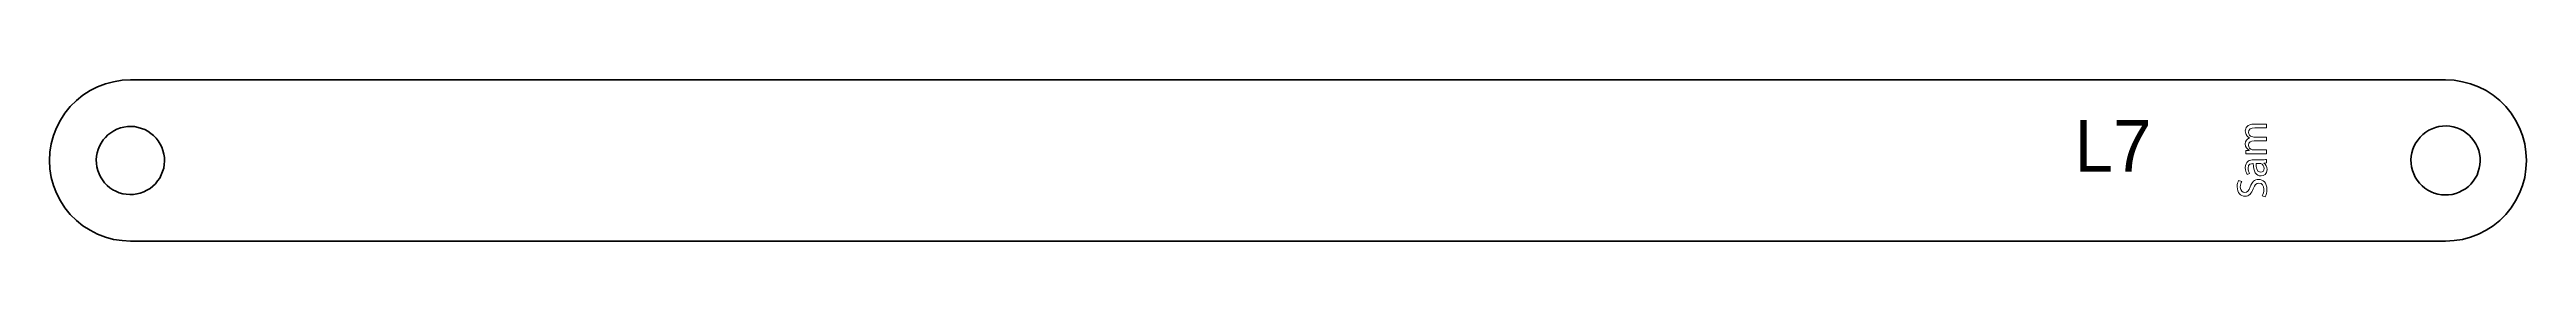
# Model space of a CAD drawing. Header units: millimetres. Extents: x 4 to 295, y -240 to -4.
# Drawn here: x 4.3 to 147.5, y -222.6 to -213.3 of the extents above; entities that cross this region are included whole.
import ezdxf

# ---------------------------------------------------------------- set-up
doc = ezdxf.new("R2010")
doc.units = ezdxf.units.MM
doc.header["$MEASUREMENT"] = 0
doc.layers.add('Layer 1', color=7, linetype='Continuous', lineweight=0)

# ---------------------------------------------------------------- blocks, each defined once
blk = doc.blocks.new('Block_24')
at = {"layer": 'Layer 1', "color": 240, "lineweight": 0, "true_color": 0xff1c24}
for points, knots in [([(131.61, -217.54), (131.49, -217.54), (131.39, -217.54), (131.29, -217.55), (131.29, -217.55), (131.29, -217.36), (131.29, -217.36), (131.29, -217.36), (131.48, -217.35), (131.48, -217.35), (131.48, -217.35), (131.48, -217.34), (131.48, -217.34), (131.37, -217.27), (131.26, -217.16), (131.26, -216.96), (131.26, -216.8), (131.36, -216.67), (131.5, -216.62), (131.5, -216.62), (131.5, -216.62), (131.5, -216.62), (131.43, -216.58), (131.38, -216.53), (131.34, -216.48), (131.29, -216.41), (131.26, -216.33), (131.26, -216.22), (131.26, -216.06), (131.36, -215.82), (131.78, -215.82), (131.78, -215.82), (132.49, -215.82), (132.49, -215.82), (132.49, -215.82), (132.49, -216.04), (132.49, -216.04), (132.49, -216.04), (131.81, -216.04), (131.81, -216.04), (131.58, -216.04), (131.44, -216.12), (131.44, -216.3), (131.44, -216.42), (131.53, -216.52), (131.64, -216.55), (131.67, -216.56), (131.71, -216.57), (131.75, -216.57), (131.75, -216.57), (132.49, -216.57), (132.49, -216.57), (132.49, -216.57), (132.49, -216.79), (132.49, -216.79), (132.49, -216.79), (131.77, -216.79), (131.77, -216.79), (131.58, -216.79), (131.44, -216.87), (131.44, -217.04), (131.44, -217.17), (131.55, -217.27), (131.66, -217.31), (131.69, -217.32), (131.73, -217.32), (131.76, -217.32), (131.76, -217.32), (132.49, -217.32), (132.49, -217.32), (132.49, -217.32), (132.49, -217.54), (132.49, -217.54), (132.49, -217.54), (131.61, -217.54), (131.61, -217.54)], [0, 0, 0, 0, 1, 1, 1, 2, 2, 2, 3, 3, 3, 4, 4, 4, 5, 5, 5, 6, 6, 6, 7, 7, 7, 8, 8, 8, 9, 9, 9, 10, 10, 10, 11, 11, 11, 12, 12, 12, 13, 13, 13, 14, 14, 14, 15, 15, 15, 16, 16, 16, 17, 17, 17, 18, 18, 18, 19, 19, 19, 20, 20, 20, 21, 21, 21, 22, 22, 22, 23, 23, 23, 24, 24, 24, 25, 25, 25, 25]), ([(132.23, -219.99), (132.29, -219.89), (132.34, -219.75), (132.34, -219.6), (132.34, -219.38), (132.22, -219.25), (132.05, -219.25), (131.89, -219.25), (131.8, -219.34), (131.72, -219.57), (131.62, -219.84), (131.48, -220.01), (131.24, -220.01), (130.98, -220.01), (130.79, -219.79), (130.79, -219.47), (130.79, -219.3), (130.83, -219.17), (130.87, -219.1), (130.87, -219.1), (131.05, -219.16), (131.05, -219.16), (131.02, -219.21), (130.97, -219.32), (130.97, -219.48), (130.97, -219.7), (131.1, -219.79), (131.22, -219.79), (131.37, -219.79), (131.45, -219.69), (131.54, -219.46), (131.65, -219.18), (131.79, -219.03), (132.03, -219.03), (132.29, -219.03), (132.51, -219.22), (132.51, -219.62), (132.51, -219.78), (132.47, -219.95), (132.41, -220.04), (132.41, -220.04), (132.23, -219.99), (132.23, -219.99)], [0, 0, 0, 0, 1, 1, 1, 2, 2, 2, 3, 3, 3, 4, 4, 4, 5, 5, 5, 6, 6, 6, 7, 7, 7, 8, 8, 8, 9, 9, 9, 10, 10, 10, 11, 11, 11, 12, 12, 12, 13, 13, 13, 14, 14, 14, 14]), ([(132.49, -218.07), (132.49, -218.07), (132.34, -218.09), (132.34, -218.09), (132.34, -218.09), (132.34, -218.09), (132.34, -218.09), (132.43, -218.16), (132.52, -218.29), (132.52, -218.46), (132.52, -218.71), (132.34, -218.83), (132.17, -218.83), (131.88, -218.83), (131.72, -218.57), (131.72, -218.11), (131.72, -218.11), (131.7, -218.11), (131.7, -218.11), (131.6, -218.11), (131.42, -218.13), (131.42, -218.38), (131.42, -218.49), (131.46, -218.61), (131.51, -218.69), (131.51, -218.69), (131.37, -218.74), (131.37, -218.74), (131.3, -218.64), (131.26, -218.5), (131.26, -218.35), (131.26, -217.98), (131.51, -217.89), (131.75, -217.89), (131.75, -217.89), (132.2, -217.89), (132.2, -217.89), (132.31, -217.89), (132.41, -217.89), (132.49, -217.87), (132.49, -217.87), (132.49, -218.07), (132.49, -218.07)], [0, 0, 0, 0, 1, 1, 1, 2, 2, 2, 3, 3, 3, 4, 4, 4, 5, 5, 5, 6, 6, 6, 7, 7, 7, 8, 8, 8, 9, 9, 9, 10, 10, 10, 11, 11, 11, 12, 12, 12, 13, 13, 13, 14, 14, 14, 14]), ([(131.88, -218.1), (131.87, -218.34), (131.91, -218.61), (132.15, -218.61), (132.29, -218.61), (132.35, -218.52), (132.35, -218.4), (132.35, -218.25), (132.26, -218.15), (132.15, -218.11), (132.13, -218.11), (132.11, -218.1), (132.08, -218.1), (132.08, -218.1), (131.88, -218.1), (131.88, -218.1)], [0, 0, 0, 0, 1, 1, 1, 2, 2, 2, 3, 3, 3, 4, 4, 4, 5, 5, 5, 5])]:
    blk.add_open_spline(points, degree=3, knots=knots, dxfattribs=at)

msp = doc.modelspace()

# ---------------------------------------------------------------- linework, layer by layer
at = {"layer": 'Layer 1', "color": 18, "lineweight": 35, "true_color": 0x000000}
for points, knots in [([(8.95, -222.61), (8.95, -222.61), (8.46, -222.58), (8.46, -222.58), (8.46, -222.58), (7.97, -222.51), (7.97, -222.51), (7.97, -222.51), (7.5, -222.38), (7.5, -222.38), (7.5, -222.38), (7.04, -222.2), (7.04, -222.2), (7.04, -222.2), (6.61, -221.98), (6.61, -221.98), (6.61, -221.98), (6.2, -221.72), (6.2, -221.72), (6.2, -221.72), (5.82, -221.41), (5.82, -221.41), (5.82, -221.41), (5.47, -221.06), (5.47, -221.06), (5.47, -221.06), (5.16, -220.68), (5.16, -220.68), (5.16, -220.68), (4.9, -220.27), (4.9, -220.27), (4.9, -220.27), (4.67, -219.83), (4.67, -219.83), (4.67, -219.83), (4.5, -219.38), (4.5, -219.38), (4.5, -219.38), (4.37, -218.91), (4.37, -218.91), (4.37, -218.91), (4.29, -218.42), (4.29, -218.42), (4.29, -218.42), (4.27, -217.93), (4.27, -217.93), (4.27, -217.93), (4.29, -217.44), (4.29, -217.44), (4.29, -217.44), (4.37, -216.96), (4.37, -216.96), (4.37, -216.96), (4.5, -216.49), (4.5, -216.49), (4.5, -216.49), (4.67, -216.03), (4.67, -216.03), (4.67, -216.03), (4.9, -215.59), (4.9, -215.59), (4.9, -215.59), (5.16, -215.18), (5.16, -215.18), (5.16, -215.18), (5.47, -214.8), (5.47, -214.8), (5.47, -214.8), (5.82, -214.46), (5.82, -214.46), (5.82, -214.46), (6.2, -214.15), (6.2, -214.15), (6.2, -214.15), (6.61, -213.88), (6.61, -213.88), (6.61, -213.88), (7.04, -213.66), (7.04, -213.66), (7.04, -213.66), (7.5, -213.49), (7.5, -213.49), (7.5, -213.49), (7.97, -213.36), (7.97, -213.36), (7.97, -213.36), (8.46, -213.28), (8.46, -213.28), (8.46, -213.28), (8.95, -213.26), (8.95, -213.26), (8.95, -213.26), (142.84, -213.26), (142.84, -213.26), (142.84, -213.26), (143.33, -213.28), (143.33, -213.28), (143.33, -213.28), (143.82, -213.36), (143.82, -213.36), (143.82, -213.36), (144.29, -213.49), (144.29, -213.49), (144.29, -213.49), (144.75, -213.66), (144.75, -213.66), (144.75, -213.66), (145.18, -213.88), (145.18, -213.88), (145.18, -213.88), (145.59, -214.15), (145.59, -214.15), (145.59, -214.15), (145.97, -214.46), (145.97, -214.46), (145.97, -214.46), (146.32, -214.8), (146.32, -214.8), (146.32, -214.8), (146.63, -215.18), (146.63, -215.18), (146.63, -215.18), (146.89, -215.59), (146.89, -215.59), (146.89, -215.59), (147.12, -216.03), (147.12, -216.03), (147.12, -216.03), (147.29, -216.49), (147.29, -216.49), (147.29, -216.49), (147.42, -216.96), (147.42, -216.96), (147.42, -216.96), (147.49, -217.44), (147.49, -217.44), (147.49, -217.44), (147.52, -217.93), (147.52, -217.93), (147.52, -217.93), (147.49, -218.42), (147.49, -218.42), (147.49, -218.42), (147.42, -218.91), (147.42, -218.91), (147.42, -218.91), (147.29, -219.38), (147.29, -219.38), (147.29, -219.38), (147.12, -219.83), (147.12, -219.83), (147.12, -219.83), (146.89, -220.27), (146.89, -220.27), (146.89, -220.27), (146.63, -220.68), (146.63, -220.68), (146.63, -220.68), (146.32, -221.06), (146.32, -221.06), (146.32, -221.06), (145.97, -221.41), (145.97, -221.41), (145.97, -221.41), (145.59, -221.72), (145.59, -221.72), (145.59, -221.72), (145.18, -221.98), (145.18, -221.98), (145.18, -221.98), (144.75, -222.2), (144.75, -222.2), (144.75, -222.2), (144.29, -222.38), (144.29, -222.38), (144.29, -222.38), (143.82, -222.51), (143.82, -222.51), (143.82, -222.51), (143.33, -222.58), (143.33, -222.58), (143.33, -222.58), (142.84, -222.61), (142.84, -222.61), (142.84, -222.61), (8.95, -222.61), (8.95, -222.61)], [0, 0, 0, 0, 1, 1, 1, 2, 2, 2, 3, 3, 3, 4, 4, 4, 5, 5, 5, 6, 6, 6, 7, 7, 7, 8, 8, 8, 9, 9, 9, 10, 10, 10, 11, 11, 11, 12, 12, 12, 13, 13, 13, 14, 14, 14, 15, 15, 15, 16, 16, 16, 17, 17, 17, 18, 18, 18, 19, 19, 19, 20, 20, 20, 21, 21, 21, 22, 22, 22, 23, 23, 23, 24, 24, 24, 25, 25, 25, 26, 26, 26, 27, 27, 27, 28, 28, 28, 29, 29, 29, 30, 30, 30, 31, 31, 31, 32, 32, 32, 33, 33, 33, 34, 34, 34, 35, 35, 35, 36, 36, 36, 37, 37, 37, 38, 38, 38, 39, 39, 39, 40, 40, 40, 41, 41, 41, 42, 42, 42, 43, 43, 43, 44, 44, 44, 45, 45, 45, 46, 46, 46, 47, 47, 47, 48, 48, 48, 49, 49, 49, 50, 50, 50, 51, 51, 51, 52, 52, 52, 53, 53, 53, 54, 54, 54, 55, 55, 55, 56, 56, 56, 57, 57, 57, 58, 58, 58, 59, 59, 59, 60, 60, 60, 61, 61, 61, 62, 62, 62, 62]), ([(7.99, -216.21), (7.99, -216.21), (7.81, -216.32), (7.81, -216.32), (7.81, -216.32), (7.65, -216.44), (7.65, -216.44), (7.65, -216.44), (7.5, -216.59), (7.5, -216.59), (7.5, -216.59), (7.37, -216.74), (7.37, -216.74), (7.37, -216.74), (7.25, -216.92), (7.25, -216.92), (7.25, -216.92), (7.16, -217.1), (7.16, -217.1), (7.16, -217.1), (7.08, -217.29), (7.08, -217.29), (7.08, -217.29), (7.02, -217.49), (7.02, -217.49), (7.02, -217.49), (6.99, -217.69), (6.99, -217.69), (6.99, -217.69), (6.97, -217.9), (6.97, -217.9), (6.97, -217.9), (6.98, -218.1), (6.98, -218.1), (6.98, -218.1), (7.01, -218.31), (7.01, -218.31), (7.01, -218.31), (7.06, -218.51), (7.06, -218.51), (7.06, -218.51), (7.13, -218.7), (7.13, -218.7), (7.13, -218.7), (7.22, -218.89), (7.22, -218.89), (7.22, -218.89), (7.33, -219.06), (7.33, -219.06), (7.33, -219.06), (7.45, -219.23), (7.45, -219.23), (7.45, -219.23), (7.6, -219.38), (7.6, -219.38), (7.6, -219.38), (7.76, -219.51), (7.76, -219.51), (7.76, -219.51), (7.93, -219.63), (7.93, -219.63), (7.93, -219.63), (8.11, -219.72), (8.11, -219.72), (8.11, -219.72), (8.3, -219.8), (8.3, -219.8), (8.3, -219.8), (8.5, -219.86), (8.5, -219.86), (8.5, -219.86), (8.7, -219.89), (8.7, -219.89), (8.7, -219.89), (8.91, -219.91), (8.91, -219.91), (8.91, -219.91), (9.12, -219.9), (9.12, -219.9), (9.12, -219.9), (9.32, -219.87), (9.32, -219.87), (9.32, -219.87), (9.52, -219.82), (9.52, -219.82), (9.52, -219.82), (9.72, -219.75), (9.72, -219.75), (9.72, -219.75), (9.9, -219.66), (9.9, -219.66), (9.9, -219.66), (10.08, -219.55), (10.08, -219.55), (10.08, -219.55), (10.24, -219.42), (10.24, -219.42), (10.24, -219.42), (10.39, -219.28), (10.39, -219.28), (10.39, -219.28), (10.52, -219.12), (10.52, -219.12), (10.52, -219.12), (10.64, -218.95), (10.64, -218.95), (10.64, -218.95), (10.73, -218.77), (10.73, -218.77), (10.73, -218.77), (10.81, -218.58), (10.81, -218.58), (10.81, -218.58), (10.87, -218.38), (10.87, -218.38), (10.87, -218.38), (10.9, -218.17), (10.9, -218.17), (10.9, -218.17), (10.92, -217.97), (10.92, -217.97), (10.92, -217.97), (10.91, -217.76), (10.91, -217.76), (10.91, -217.76), (10.88, -217.56), (10.88, -217.56), (10.88, -217.56), (10.83, -217.36), (10.83, -217.36), (10.83, -217.36), (10.76, -217.16), (10.76, -217.16), (10.76, -217.16), (10.67, -216.98), (10.67, -216.98), (10.67, -216.98), (10.56, -216.8), (10.56, -216.8), (10.56, -216.8), (10.44, -216.64), (10.44, -216.64), (10.44, -216.64), (10.29, -216.49), (10.29, -216.49), (10.29, -216.49), (10.13, -216.36), (10.13, -216.36), (10.13, -216.36), (9.96, -216.24), (9.96, -216.24), (9.96, -216.24), (9.78, -216.14), (9.78, -216.14), (9.78, -216.14), (9.59, -216.07), (9.59, -216.07), (9.59, -216.07), (9.39, -216.01), (9.39, -216.01), (9.39, -216.01), (9.19, -215.97), (9.19, -215.97), (9.19, -215.97), (8.98, -215.96), (8.98, -215.96), (8.98, -215.96), (8.77, -215.97), (8.77, -215.97), (8.77, -215.97), (8.57, -215.99), (8.57, -215.99), (8.57, -215.99), (8.37, -216.04), (8.37, -216.04), (8.37, -216.04), (8.17, -216.12), (8.17, -216.12), (8.17, -216.12), (7.99, -216.21), (7.99, -216.21)], [0, 0, 0, 0, 1, 1, 1, 2, 2, 2, 3, 3, 3, 4, 4, 4, 5, 5, 5, 6, 6, 6, 7, 7, 7, 8, 8, 8, 9, 9, 9, 10, 10, 10, 11, 11, 11, 12, 12, 12, 13, 13, 13, 14, 14, 14, 15, 15, 15, 16, 16, 16, 17, 17, 17, 18, 18, 18, 19, 19, 19, 20, 20, 20, 21, 21, 21, 22, 22, 22, 23, 23, 23, 24, 24, 24, 25, 25, 25, 26, 26, 26, 27, 27, 27, 28, 28, 28, 29, 29, 29, 30, 30, 30, 31, 31, 31, 32, 32, 32, 33, 33, 33, 34, 34, 34, 35, 35, 35, 36, 36, 36, 37, 37, 37, 38, 38, 38, 39, 39, 39, 40, 40, 40, 41, 41, 41, 42, 42, 42, 43, 43, 43, 44, 44, 44, 45, 45, 45, 46, 46, 46, 47, 47, 47, 48, 48, 48, 49, 49, 49, 50, 50, 50, 51, 51, 51, 52, 52, 52, 53, 53, 53, 54, 54, 54, 55, 55, 55, 56, 56, 56, 57, 57, 57, 58, 58, 58, 59, 59, 59, 60, 60, 60, 60]), ([(141.87, -216.18), (141.87, -216.18), (141.7, -216.29), (141.7, -216.29), (141.7, -216.29), (141.53, -216.42), (141.53, -216.42), (141.53, -216.42), (141.38, -216.57), (141.38, -216.57), (141.38, -216.57), (141.25, -216.73), (141.25, -216.73), (141.25, -216.73), (141.13, -216.9), (141.13, -216.9), (141.13, -216.9), (141.03, -217.09), (141.03, -217.09), (141.03, -217.09), (140.95, -217.28), (140.95, -217.28), (140.95, -217.28), (140.89, -217.48), (140.89, -217.48), (140.89, -217.48), (140.86, -217.69), (140.86, -217.69), (140.86, -217.69), (140.84, -217.9), (140.84, -217.9), (140.84, -217.9), (140.85, -218.11), (140.85, -218.11), (140.85, -218.11), (140.88, -218.31), (140.88, -218.31), (140.88, -218.31), (140.93, -218.52), (140.93, -218.52), (140.93, -218.52), (141, -218.71), (141, -218.71), (141, -218.71), (141.09, -218.9), (141.09, -218.9), (141.09, -218.9), (141.2, -219.08), (141.2, -219.08), (141.2, -219.08), (141.33, -219.24), (141.33, -219.24), (141.33, -219.24), (141.48, -219.4), (141.48, -219.4), (141.48, -219.4), (141.64, -219.53), (141.64, -219.53), (141.64, -219.53), (141.81, -219.65), (141.81, -219.65), (141.81, -219.65), (142, -219.75), (142, -219.75), (142, -219.75), (142.19, -219.82), (142.19, -219.82), (142.19, -219.82), (142.39, -219.88), (142.39, -219.88), (142.39, -219.88), (142.6, -219.92), (142.6, -219.92), (142.6, -219.92), (142.81, -219.93), (142.81, -219.93), (142.81, -219.93), (143.02, -219.93), (143.02, -219.93), (143.02, -219.93), (143.22, -219.9), (143.22, -219.9), (143.22, -219.9), (143.43, -219.85), (143.43, -219.85), (143.43, -219.85), (143.62, -219.77), (143.62, -219.77), (143.62, -219.77), (143.81, -219.68), (143.81, -219.68), (143.81, -219.68), (143.99, -219.57), (143.99, -219.57), (143.99, -219.57), (144.16, -219.44), (144.16, -219.44), (144.16, -219.44), (144.31, -219.3), (144.31, -219.3), (144.31, -219.3), (144.44, -219.14), (144.44, -219.14), (144.44, -219.14), (144.56, -218.96), (144.56, -218.96), (144.56, -218.96), (144.66, -218.78), (144.66, -218.78), (144.66, -218.78), (144.73, -218.58), (144.73, -218.58), (144.73, -218.58), (144.79, -218.38), (144.79, -218.38), (144.79, -218.38), (144.83, -218.18), (144.83, -218.18), (144.83, -218.18), (144.84, -217.97), (144.84, -217.97), (144.84, -217.97), (144.84, -217.76), (144.84, -217.76), (144.84, -217.76), (144.81, -217.55), (144.81, -217.55), (144.81, -217.55), (144.76, -217.35), (144.76, -217.35), (144.76, -217.35), (144.68, -217.15), (144.68, -217.15), (144.68, -217.15), (144.59, -216.96), (144.59, -216.96), (144.59, -216.96), (144.48, -216.79), (144.48, -216.79), (144.48, -216.79), (144.35, -216.62), (144.35, -216.62), (144.35, -216.62), (144.21, -216.47), (144.21, -216.47), (144.21, -216.47), (144.05, -216.34), (144.05, -216.34), (144.05, -216.34), (143.87, -216.22), (143.87, -216.22), (143.87, -216.22), (143.69, -216.12), (143.69, -216.12), (143.69, -216.12), (143.5, -216.04), (143.5, -216.04), (143.5, -216.04), (143.29, -215.98), (143.29, -215.98), (143.29, -215.98), (143.09, -215.95), (143.09, -215.95), (143.09, -215.95), (142.88, -215.93), (142.88, -215.93), (142.88, -215.93), (142.67, -215.94), (142.67, -215.94), (142.67, -215.94), (142.46, -215.97), (142.46, -215.97), (142.46, -215.97), (142.26, -216.02), (142.26, -216.02), (142.26, -216.02), (142.06, -216.09), (142.06, -216.09), (142.06, -216.09), (141.87, -216.18), (141.87, -216.18)], [0, 0, 0, 0, 1, 1, 1, 2, 2, 2, 3, 3, 3, 4, 4, 4, 5, 5, 5, 6, 6, 6, 7, 7, 7, 8, 8, 8, 9, 9, 9, 10, 10, 10, 11, 11, 11, 12, 12, 12, 13, 13, 13, 14, 14, 14, 15, 15, 15, 16, 16, 16, 17, 17, 17, 18, 18, 18, 19, 19, 19, 20, 20, 20, 21, 21, 21, 22, 22, 22, 23, 23, 23, 24, 24, 24, 25, 25, 25, 26, 26, 26, 27, 27, 27, 28, 28, 28, 29, 29, 29, 30, 30, 30, 31, 31, 31, 32, 32, 32, 33, 33, 33, 34, 34, 34, 35, 35, 35, 36, 36, 36, 37, 37, 37, 38, 38, 38, 39, 39, 39, 40, 40, 40, 41, 41, 41, 42, 42, 42, 43, 43, 43, 44, 44, 44, 45, 45, 45, 46, 46, 46, 47, 47, 47, 48, 48, 48, 49, 49, 49, 50, 50, 50, 51, 51, 51, 52, 52, 52, 53, 53, 53, 54, 54, 54, 55, 55, 55, 56, 56, 56, 57, 57, 57, 58, 58, 58, 59, 59, 59, 60, 60, 60, 60])]:
    msp.add_open_spline(points, degree=3, knots=knots, dxfattribs=at)

# ---------------------------------------------------------------- block references
at = {"layer": 'Layer 1'}
msp.add_blockref('Block_24', (0, 0), dxfattribs=at)

# ---------------------------------------------------------------- texts
at = {"layer": 'Layer 1', "insert": (121.38, -218.58), "char_height": 0.2, "attachment_point": 7}
msp.add_mtext('\\C240;\\c2366701;\\FMyriad Pro|b0|i0|c1;\\H2.997200;\\W1.000000;L7', dxfattribs=at)

doc.saveas('drawing.dxf')
